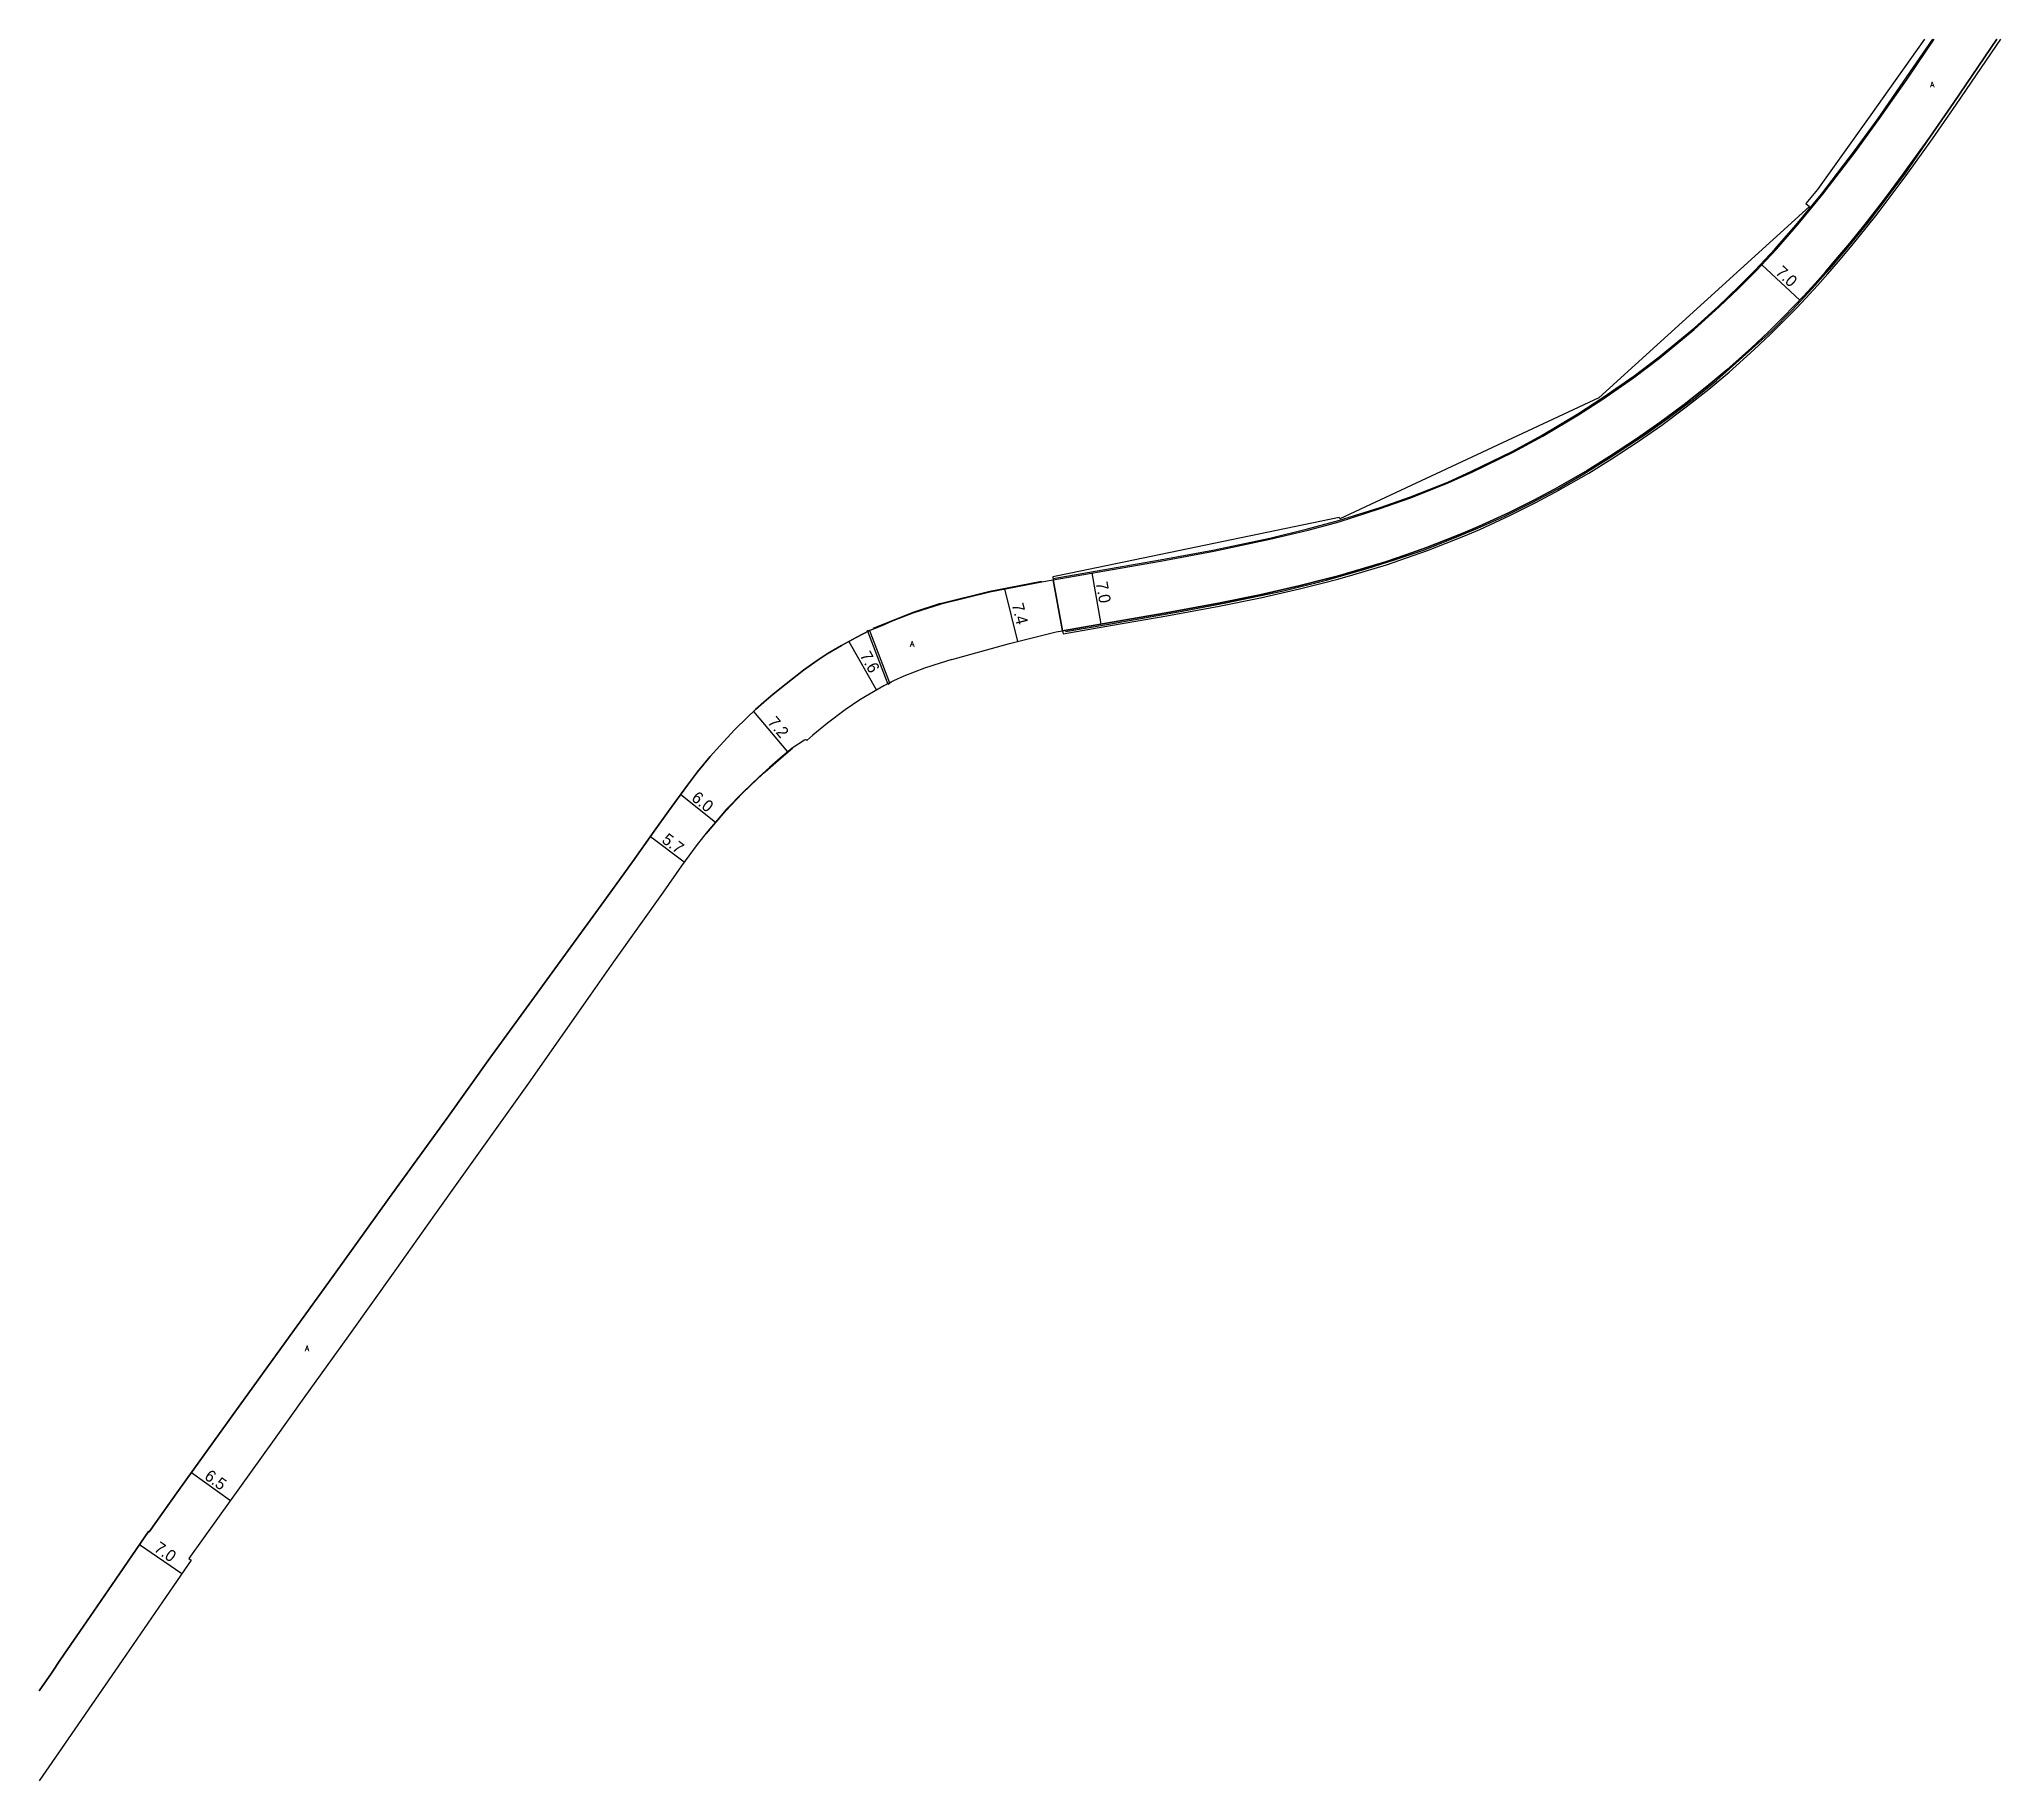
# Model space of a CAD drawing. Header units: metres. Extents: x -29069 to -12000, y -243240 to -120000.
# Drawn here: x -13600 to -13334.4, y -121435.9 to -121200 of the extents above; entities that cross this region are included whole.
import ezdxf

# ---------------------------------------------------------------- set-up
doc = ezdxf.new("R2010")
doc.units = ezdxf.units.M
doc.header["$LTSCALE"] = 2.5
for name, color, linetype in [('幅員', 7, 'Continuous'), ('歩道・分離帯・安全施設', 7, 'Continuous'), ('舗装', 7, 'Continuous'), ('道路', 7, 'Continuous')]:
    doc.layers.add(name, color=color, linetype=linetype)
doc.styles.get("Standard").update_dxf_attribs({"font": ''})
doc.styles.add('YOKO_DECO', font='txt.shx', dxfattribs={"bigfont": 'extfont.shx'})
doc.styles.get('Standard').set_extended_font_data('@MS PGothic')

msp = doc.modelspace()

# ---------------------------------------------------------------- texts
at = {"layer": '幅員'}
for s, rotation, p in [('7.0', 317, (-13365.01, -121231.72)), ('7.0', 280, (-13456.94, -121273.63)), ('7.4', 284, (-13468.33, -121276.6)), ('7.6', 299, (-13488.93, -121283.47)), ('7.2', 310, (-13501.46, -121292.59)), ('6.0', 321, (-13511.8, -121303)), ('5.7', 323, (-13515.81, -121308.72)), ('6.5', 324, (-13577.75, -121394.95)), ('7.0', 325, (-13584.57, -121404.73))]:
    msp.add_text(s, height=1.6, rotation=rotation, dxfattribs=at).set_placement(p)
at = {"layer": '舗装', "style": 'YOKO_DECO'}
for p in [(-13343.96, -121206.51, 13.37), (-13482.08, -121282.3, 13.94), (-13564.03, -121377.72, 21.67)]:
    msp.add_text('A', height=0.75, dxfattribs=at).set_placement(p)

# ---------------------------------------------------------------- linework, layer by layer
at = {"layer": '幅員'}
for points in [[(-13361.62, -121235.35), (-13366.75, -121230.56)], [(-13457.46, -121272.31), (-13456.24, -121279.23)], [(-13469.29, -121274.46), (-13467.52, -121281.6)], [(-13490.36, -121281.57), (-13486.64, -121288.18)], [(-13503.3, -121291.09), (-13498.66, -121296.55)], [(-13513.13, -121302.3), (-13508.45, -121306.07)], [(-13517.23, -121308.01), (-13512.65, -121311.45)], [(-13579.38, -121394.16), (-13574.12, -121397.94)], [(-13586.42, -121403.91), (-13580.68, -121407.86)]]:
    msp.add_lwpolyline(points, dxfattribs=at)
at = {"layer": '歩道・分離帯・安全施設'}
for points in [[(-13462.7, -121273.07), (-13448.24, -121270.53), (-13441.1, -121269.23), (-13433.36, -121267.57), (-13428.29, -121266.33), (-13424.05, -121265.2), (-13418.44, -121263.44), (-13414.34, -121261.97), (-13409.28, -121259.99), (-13406.06, -121258.51), (-13400.47, -121255.79), (-13396.6, -121253.67), (-13391.67, -121250.74), (-13388.27, -121248.54), (-13384.04, -121245.58), (-13380.67, -121243.02), (-13375.85, -121239.12), (-13372.67, -121236.21), (-13369.92, -121233.56), (-13367.71, -121231.35), (-13364.98, -121228.42), (-13362.13, -121225.17), (-13358.68, -121220.97), (-13354.2, -121215.14), (-13351, -121210.72), (-13347.1, -121205.1), (-13343.61, -121200)], [(-13461.03, -121280.24), (-13455.17, -121279.25), (-13445.26, -121277.5), (-13439.32, -121276.37), (-13431.53, -121274.72), (-13425.71, -121273.27), (-13420.18, -121271.72), (-13416.34, -121270.5), (-13412.57, -121269.23), (-13408.81, -121267.74), (-13405.19, -121266.23), (-13401.53, -121264.59), (-13397.85, -121262.76), (-13394.43, -121260.94), (-13390.87, -121258.89), (-13387.52, -121256.82), (-13382.42, -121253.46), (-13379.23, -121251.22), (-13375.99, -121248.76), (-13372.9, -121246.22), (-13365.46, -121239.54), (-13362.66, -121236.69), (-13359.93, -121233.76), (-13357.25, -121230.77), (-13354.7, -121227.72), (-13352.17, -121224.6), (-13347.39, -121218.3), (-13334.87, -121200)], [(-13478.01, -121276.45), (-13471.29, -121274.76), (-13464.3, -121273.43)], [(-13478.01, -121276.45), (-13481.72, -121277.67), (-13487.14, -121279.81)], [(-13509.66, -121307.59), (-13507.05, -121304.55), (-13504.81, -121302.19), (-13502.75, -121300.21), (-13501.71, -121299.26), (-13499.91, -121297.68), (-13498.01, -121296.04)]]:
    msp.add_lwpolyline(points, dxfattribs=at)
at = {"layer": '舗装'}
msp.add_lwpolyline([(-13462.7, -121273.23), (-13461.42, -121280.14)], dxfattribs=at)
at = {"layer": '道路'}
for points in [[(-13477.96, -121276.51), (-13477.85, -121276.48), (-13471.27, -121274.84), (-13464.02, -121273.46), (-13462.7, -121273.23), (-13448.19, -121270.7), (-13440.97, -121269.35), (-13433.35, -121267.74), (-13428.2, -121266.49), (-13423.99, -121265.36), (-13418.41, -121263.59), (-13414.29, -121262.12), (-13409.21, -121260.09), (-13405.98, -121258.65), (-13400.41, -121255.93), (-13396.42, -121253.77), (-13391.58, -121250.89), (-13388.29, -121248.74), (-13384.11, -121245.86), (-13380.61, -121243.19), (-13375.9, -121239.32), (-13372.51, -121236.27), (-13369.92, -121233.79), (-13367.5, -121231.36), (-13364.78, -121228.44), (-13361.82, -121225.06), (-13358.47, -121220.97), (-13354.13, -121215.31), (-13350.83, -121210.75), (-13347.09, -121205.4), (-13343.4, -121200)], [(-13476.43, -121284.01), (-13468.64, -121281.88), (-13462.28, -121280.3), (-13461.42, -121280.14), (-13454.72, -121278.96), (-13447.39, -121277.69), (-13440.3, -121276.39), (-13434.71, -121275.25), (-13429.43, -121274.05), (-13426.22, -121273.25), (-13424.25, -121272.73), (-13422.25, -121272.17), (-13417.69, -121270.79), (-13414.97, -121269.87), (-13412.17, -121268.86), (-13409.63, -121267.87), (-13407.25, -121266.92), (-13405.1, -121266.01), (-13401.07, -121264.14), (-13397.61, -121262.44), (-13394.84, -121260.95), (-13390.38, -121258.41), (-13387.37, -121256.55), (-13383.73, -121254.14), (-13380.54, -121251.94), (-13377.25, -121249.49), (-13374.18, -121247.06), (-13371.47, -121244.79), (-13368.13, -121241.79), (-13365.86, -121239.65), (-13363.89, -121237.69), (-13362.32, -121236.08), (-13361.09, -121234.8), (-13359.52, -121233.09), (-13358.12, -121231.52), (-13356.71, -121229.85), (-13354.84, -121227.63), (-13352.77, -121225.07), (-13351.66, -121223.65), (-13349.98, -121221.44), (-13347.56, -121218.19), (-13344.01, -121213.26), (-13340.77, -121208.56), (-13334.91, -121200)], [(-13344.7, -121200), (-13352.21, -121210.55), (-13359.22, -121220.38), (-13360.77, -121222.26), (-13360.28, -121222.66), (-13388.81, -121248.59), (-13423.91, -121264.95), (-13423.96, -121264.79), (-13460.33, -121272.34), (-13462.76, -121272.85), (-13462.7, -121273.23), (-13448.19, -121270.7), (-13440.97, -121269.35), (-13433.35, -121267.74), (-13428.2, -121266.49), (-13423.99, -121265.36), (-13418.41, -121263.59), (-13414.29, -121262.12), (-13409.21, -121260.09), (-13405.97, -121258.65), (-13400.41, -121255.93), (-13396.42, -121253.77), (-13391.58, -121250.89), (-13388.29, -121248.74), (-13384.11, -121245.86), (-13380.61, -121243.19), (-13375.9, -121239.32), (-13372.51, -121236.27), (-13369.92, -121233.79), (-13367.5, -121231.36), (-13364.78, -121228.44), (-13361.82, -121225.06), (-13358.47, -121220.97), (-13354.13, -121215.31), (-13350.83, -121210.75), (-13347.09, -121205.4), (-13343.4, -121200)], [(-13334.91, -121200), (-13340.77, -121208.56), (-13344.01, -121213.26), (-13347.56, -121218.19), (-13349.98, -121221.44), (-13351.66, -121223.65), (-13352.77, -121225.07), (-13354.84, -121227.63), (-13356.71, -121229.85), (-13358.12, -121231.52), (-13359.52, -121233.09), (-13361.09, -121234.8), (-13362.32, -121236.08), (-13363.89, -121237.69), (-13365.86, -121239.65), (-13368.13, -121241.79), (-13371.47, -121244.79), (-13374.18, -121247.06), (-13377.25, -121249.49), (-13380.54, -121251.94), (-13383.73, -121254.14), (-13387.37, -121256.55), (-13390.38, -121258.41), (-13394.84, -121260.95), (-13397.61, -121262.44), (-13401.07, -121264.14), (-13405.1, -121266.01), (-13407.25, -121266.92), (-13409.63, -121267.87), (-13412.17, -121268.86), (-13414.97, -121269.87), (-13417.69, -121270.79), (-13422.25, -121272.17), (-13424.25, -121272.73), (-13426.22, -121273.25), (-13429.43, -121274.05), (-13434.71, -121275.25), (-13440.3, -121276.39), (-13447.39, -121277.69), (-13454.72, -121278.96), (-13461.42, -121280.14), (-13462.7, -121273.23), (-13448.19, -121270.7), (-13440.97, -121269.35), (-13433.35, -121267.74), (-13428.2, -121266.49), (-13423.99, -121265.36), (-13418.41, -121263.59), (-13414.29, -121262.12), (-13409.21, -121260.09), (-13405.98, -121258.65), (-13400.41, -121255.93), (-13396.42, -121253.77), (-13391.58, -121250.89), (-13388.29, -121248.74), (-13384.11, -121245.86), (-13380.61, -121243.19), (-13375.9, -121239.32), (-13372.51, -121236.27), (-13369.92, -121233.79), (-13367.5, -121231.36), (-13364.78, -121228.44), (-13361.82, -121225.06), (-13358.47, -121220.97), (-13354.13, -121215.31), (-13350.83, -121210.75), (-13347.09, -121205.4), (-13343.4, -121200)], [(-13334.91, -121200), (-13340.77, -121208.56), (-13344.01, -121213.26), (-13347.56, -121218.19), (-13349.98, -121221.44), (-13351.66, -121223.65), (-13352.77, -121225.07), (-13354.84, -121227.63), (-13356.71, -121229.85), (-13358.12, -121231.52), (-13359.52, -121233.09), (-13361.09, -121234.8), (-13362.32, -121236.08), (-13363.89, -121237.69), (-13365.86, -121239.65), (-13368.13, -121241.79), (-13371.47, -121244.79), (-13374.18, -121247.06), (-13377.25, -121249.49), (-13380.54, -121251.94), (-13383.73, -121254.14), (-13387.37, -121256.55), (-13390.38, -121258.41), (-13394.84, -121260.95), (-13397.61, -121262.44), (-13401.07, -121264.14), (-13405.1, -121266.01), (-13407.25, -121266.92), (-13409.63, -121267.87), (-13412.17, -121268.86), (-13414.97, -121269.87), (-13417.69, -121270.79), (-13422.25, -121272.17), (-13424.25, -121272.73), (-13426.22, -121273.25), (-13429.43, -121274.05), (-13434.71, -121275.25), (-13440.3, -121276.39), (-13447.39, -121277.69), (-13454.72, -121278.96), (-13461.42, -121280.14), (-13461.34, -121280.57)], [(-13461.34, -121280.57), (-13454.65, -121279.38), (-13447.32, -121278.11), (-13440.23, -121276.81), (-13434.63, -121275.67), (-13429.33, -121274.47), (-13426.11, -121273.66), (-13424.14, -121273.14), (-13422.14, -121272.58), (-13417.57, -121271.2), (-13414.84, -121270.27), (-13412.02, -121269.26), (-13409.48, -121268.27), (-13407.09, -121267.31), (-13404.93, -121266.4), (-13400.89, -121264.52), (-13397.42, -121262.82), (-13394.64, -121261.33), (-13390.16, -121258.78), (-13387.14, -121256.91), (-13383.49, -121254.49), (-13380.29, -121252.29), (-13376.99, -121249.82), (-13373.91, -121247.39), (-13371.18, -121245.12), (-13367.84, -121242.1), (-13365.56, -121239.96), (-13363.58, -121237.99), (-13362.01, -121236.37), (-13360.78, -121235.09), (-13359.2, -121233.37), (-13357.79, -121231.79), (-13356.38, -121230.13), (-13354.51, -121227.9), (-13352.43, -121225.33), (-13351.32, -121223.91), (-13349.63, -121221.7), (-13347.21, -121218.44), (-13343.66, -121213.5), (-13340.41, -121208.8), (-13334.39, -121200)], [(-13487.56, -121280.12), (-13487.33, -121280.01), (-13485.84, -121279.41), (-13484.47, -121278.79), (-13481.67, -121277.72), (-13479.53, -121277.02), (-13477.96, -121276.51)], [(-13600, -121423.74), (-13598.36, -121421.35), (-13597.11, -121419.48), (-13593.12, -121413.67), (-13589.64, -121408.6), (-13585.22, -121402.16), (-13585.12, -121402.22), (-13581.13, -121396.6), (-13573.52, -121385.99), (-13567.19, -121377.24), (-13560.26, -121367.63), (-13552.56, -121356.91), (-13544.83, -121346.21), (-13538.97, -121338.04), (-13534.73, -121332.22), (-13528.4, -121323.47), (-13523.54, -121316.81), (-13519.68, -121311.45), (-13516.73, -121307.3), (-13514.79, -121304.57), (-13512.22, -121301.05), (-13510.86, -121299.26), (-13509.14, -121297.18), (-13507.83, -121295.72), (-13505.8, -121293.52), (-13504.19, -121291.94), (-13503, -121290.8), (-13501.88, -121289.81), (-13500.63, -121288.73), (-13498.87, -121287.32), (-13496.51, -121285.47), (-13494.67, -121284.17), (-13493.29, -121283.27), (-13491.36, -121282.11), (-13489.38, -121281.04), (-13487.56, -121280.12), (-13484.87, -121287.21), (-13485.62, -121287.61), (-13487.58, -121288.71), (-13488.87, -121289.51), (-13490.87, -121290.84), (-13493.26, -121292.65), (-13495.23, -121294.27), (-13496.05, -121294.99), (-13496.14, -121294.89), (-13496.23, -121294.89), (-13496.39, -121294.96), (-13498.03, -121296.02), (-13499.66, -121297.4), (-13501.1, -121298.65), (-13502.51, -121299.92), (-13504.68, -121301.99), (-13506.97, -121304.37), (-13508.45, -121306.07), (-13509.52, -121307.33), (-13510.89, -121309.1), (-13513.05, -121311.98), (-13515.53, -121315.56), (-13522.22, -121324.98), (-13525.42, -121329.51), (-13533.77, -121341.42), (-13542.98, -121354.38), (-13546.46, -121359.27), (-13551.85, -121366.86), (-13558.14, -121375.63), (-13564.17, -121384.05), (-13568.17, -121389.67), (-13575.87, -121400.39), (-13579.76, -121405.81), (-13579.43, -121406.05), (-13582.81, -121410.97), (-13588.76, -121419.63), (-13595.17, -121428.92), (-13600, -121435.93)], [(-13487.56, -121280.12), (-13489.38, -121281.04), (-13491.36, -121282.11), (-13493.29, -121283.27), (-13494.67, -121284.17), (-13496.51, -121285.47), (-13498.87, -121287.32), (-13500.63, -121288.73), (-13501.88, -121289.81), (-13503, -121290.8), (-13504.19, -121291.94), (-13505.8, -121293.52), (-13507.83, -121295.72), (-13509.14, -121297.18), (-13510.86, -121299.26), (-13512.22, -121301.05), (-13514.79, -121304.57), (-13516.73, -121307.3), (-13519.68, -121311.45), (-13523.54, -121316.81), (-13528.4, -121323.47), (-13534.73, -121332.22), (-13538.97, -121338.04), (-13544.83, -121346.21), (-13552.56, -121356.91), (-13560.26, -121367.63), (-13567.19, -121377.24), (-13573.52, -121385.99), (-13581.13, -121396.6), (-13585.12, -121402.22), (-13585.22, -121402.16), (-13589.64, -121408.6), (-13593.12, -121413.67), (-13597.11, -121419.48), (-13598.36, -121421.35), (-13600, -121423.74)], [(-13476.43, -121284.01), (-13478, -121284.52), (-13480.14, -121285.22), (-13482.94, -121286.29), (-13484.31, -121286.91), (-13484.87, -121287.21)], [(-13484.87, -121287.21), (-13485.62, -121287.61), (-13487.58, -121288.71), (-13488.87, -121289.51), (-13490.87, -121290.84), (-13493.26, -121292.65), (-13495.23, -121294.27), (-13496.05, -121294.99), (-13496.14, -121294.89), (-13496.23, -121294.89), (-13496.39, -121294.96), (-13498.03, -121296.02), (-13499.66, -121297.4), (-13501.1, -121298.65), (-13502.51, -121299.92), (-13504.68, -121301.99), (-13506.97, -121304.37), (-13508.45, -121306.07), (-13509.52, -121307.33), (-13510.89, -121309.1), (-13513.05, -121311.98), (-13515.53, -121315.56), (-13522.22, -121324.98), (-13525.42, -121329.51), (-13533.77, -121341.42), (-13542.98, -121354.38), (-13546.46, -121359.27), (-13551.85, -121366.86), (-13558.14, -121375.63), (-13564.17, -121384.05), (-13568.17, -121389.67), (-13575.87, -121400.39), (-13579.76, -121405.81), (-13579.43, -121406.05), (-13582.81, -121410.97), (-13588.76, -121419.63), (-13595.17, -121428.92), (-13600, -121435.93)]]:
    msp.add_lwpolyline(points, dxfattribs=at)
msp.add_lwpolyline([(-13484.87, -121287.21), (-13484.65, -121287.09), (-13485.04, -121287.43), (-13487.84, -121280.12), (-13487.33, -121280.01), (-13487.56, -121280.12)], close=True, dxfattribs=at)

msp.set_redraw_order([(e.dxf.handle, doc.entitydb.next_handle()) for e in msp.query("TEXT MTEXT ATTDEF DIMENSION ARC_DIMENSION")])  # texts and dimensions are drawn at this point

doc.saveas('drawing.dxf')
